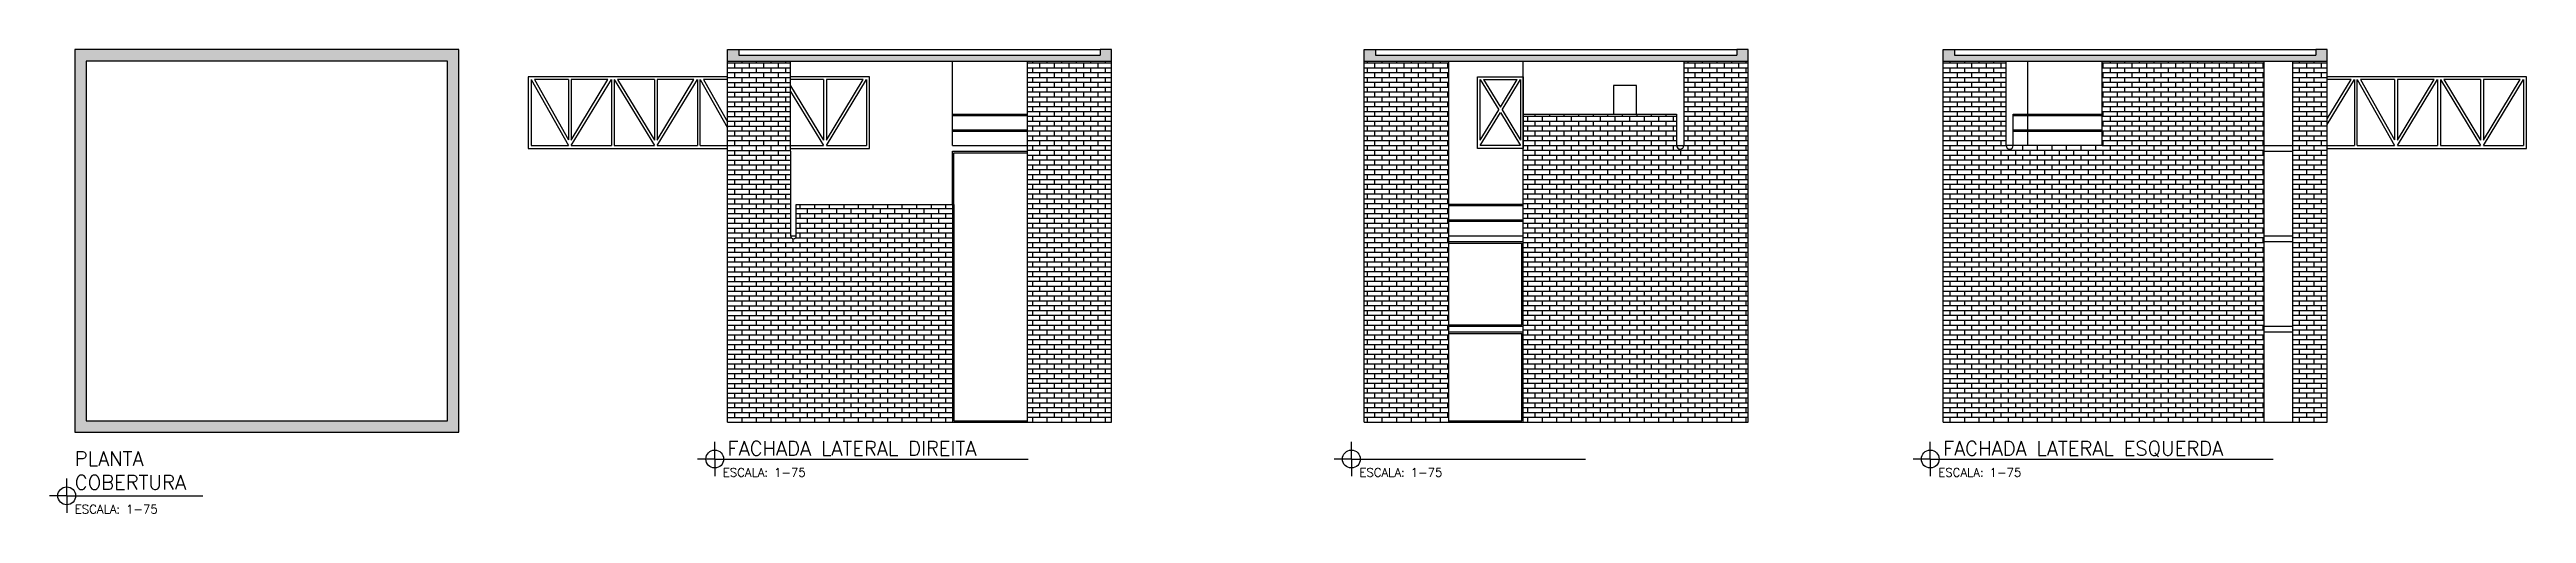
# Model space of a CAD drawing. Header units: millimetres. Extents: x 4 to 107, y -19 to 38.
# Drawn here: x 4.1 to 90.5, y 22 to 38.2 of the extents above; entities that cross this region are included whole.
import ezdxf

# ---------------------------------------------------------------- set-up
doc = ezdxf.new("R2010")
doc.units = ezdxf.units.MM
for name, color, linetype in [('ALVENARIA', 4, 'Continuous'), ('CAIXILHOS', 1, 'Continuous'), ('CORTE', 4, 'Continuous'), ('HACHURA', 253, 'Continuous'), ('TEXTOS', 2, 'Continuous')]:
    doc.layers.add(name, color=color, linetype=linetype)
doc.styles.add('Simples padrao', font='simplex.shx', dxfattribs={"height": 0.025})

msp = doc.modelspace()

# ---------------------------------------------------------------- texts
at = {"layer": 'TEXTOS', "attachment_point": 1, "style": 'Simples padrao'}
for s, width, heights, insert, char_height in [('PLANTA\\PCOBERTURA', 4.94727, [0], (4.938, 24.213), 0.5), ('FACHADA LATERAL DIREITA', 10.60064, [0.5], (27.708, 24.566), 0.5), ('FACHADA LATERAL ESQUERDA', 12.38163, [0.5], (70.11, 24.566), 0.5), ('ESCALA: 1-75', 5.45919, [0], (27.543, 23.629), 0.3), ('ESCALA: 1-75', 5.45919, [0], (49.752, 23.629), 0.3), ('ESCALA: 1-75', 5.45919, [0], (69.945, 23.629), 0.3), ('ESCALA: 1-75', 5.45919, [0], (4.938, 22.347), 0.3)]:
    msp.add_mtext_dynamic_manual_height_columns(s, width=width, gutter_width=0.125, heights=heights, dxfattribs=dict(at, insert=insert, char_height=char_height))

# ---------------------------------------------------------------- hatches: boundary and pattern name
at = {"layer": 'HACHURA', "ltscale": 0.025}
h = msp.add_hatch(color=256, dxfattribs=at)
h.dxf.hatch_style = 1
h.paths.add_polyline_path([(18.338, 38.23), (4.938, 38.23), (4.938, 24.88), (18.338, 24.88)])
h.paths.add_polyline_path([(17.938, 37.83), (17.938, 25.28), (5.338, 25.28), (5.338, 37.83)], flags=16)
h = msp.add_hatch(color=256, dxfattribs=at)
h.dxf.hatch_style = 1
h.paths.add_polyline_path([(41.108, 38.23), (40.708, 38.23), (40.708, 38.03), (28.108, 38.03), (28.108, 38.23), (27.708, 38.23), (27.708, 37.83), (41.108, 37.83)])
h = msp.add_hatch(color=256, dxfattribs=at)
h.dxf.hatch_style = 1
h.paths.add_polyline_path([(63.317, 38.23), (62.917, 38.23), (62.917, 38.03), (50.317, 38.03), (50.317, 38.23), (49.917, 38.23), (49.917, 37.83), (63.317, 37.83)])
h = msp.add_hatch(color=256, dxfattribs=at)
h.dxf.hatch_style = 1
h.paths.add_polyline_path([(83.51, 38.23), (83.11, 38.23), (83.11, 38.03), (70.51, 38.03), (70.51, 38.23), (70.11, 38.23), (70.11, 37.83), (83.51, 37.83)])
h = msp.add_hatch(dxfattribs=at)
h.set_pattern_fill('AR-BRSTD', color=256, scale=0.0025)
h.set_pattern_definition([(0, (27.70756, 25.23042), (0, 0.1693545), []), (90, (27.70756, 25.23042), (-0.254, 0.1693545), [0.1693545, -0.1693545])])
h.paths.add_polyline_path([(35.558, 32.83), (30.108, 32.83), (30.108, 31.73, -1), (29.908, 31.73), (29.908, 34.68), (29.908, 37.83), (27.708, 37.83), (27.708, 34.78), (27.708, 25.23), (35.558, 25.23)])
h = msp.add_hatch(dxfattribs=at)
h.set_pattern_fill('AR-BRSTD', color=256, scale=0.0025)
h.paths.add_polyline_path([(41.108, 37.83), (38.158, 37.83), (38.158, 25.23), (41.108, 25.23)])
h = msp.add_hatch(dxfattribs=at)
h.set_pattern_fill('AR-BRSTD', color=256, scale=0.0025)
h.paths.add_polyline_path([(52.867, 37.83), (49.917, 37.83), (49.917, 25.23), (52.867, 25.23)])
h.paths.add_polyline_path([(63.317, 37.83), (61.067, 37.83), (61.067, 34.88, -1), (60.817, 34.88), (60.817, 35.98), (55.467, 35.98), (55.467, 34.88), (55.467, 31.53), (55.467, 28.38), (55.467, 25.23), (63.317, 25.23)])
h = msp.add_hatch(dxfattribs=at)
h.set_pattern_fill('AR-BRSTD', color=256, scale=0.0025)
h.paths.add_polyline_path([(81.31, 37.83), (75.66, 37.83), (75.66, 34.88), (72.56, 34.88, -1), (72.31, 34.88), (72.31, 37.83), (70.11, 37.83), (70.11, 25.23), (81.31, 25.23)])
h.paths.add_polyline_path([(83.51, 37.83), (82.31, 37.83), (82.31, 25.23), (83.51, 25.23)])

# ---------------------------------------------------------------- linework, layer by layer
at = {"layer": 'ALVENARIA', "ltscale": 0.025}
for p, q in [((18.338, 38.23), (4.938, 38.23)), ((4.938, 38.23), (4.938, 24.88)), ((18.338, 24.88), (18.338, 38.23)), ((27.708, 37.83), (27.708, 38.23)), ((27.708, 38.23), (28.108, 38.23)), ((28.108, 38.23), (28.108, 38.03)), ((28.108, 38.03), (40.708, 38.03)), ((41.108, 38.23), (40.708, 38.23)), ((40.708, 38.23), (40.708, 38.03)), ((41.108, 37.83), (41.108, 38.23)), ((49.917, 37.83), (49.917, 38.23)), ((49.917, 38.23), (50.317, 38.23)), ((50.317, 38.23), (50.317, 38.03)), ((50.317, 38.03), (62.917, 38.03)), ((63.317, 38.23), (62.917, 38.23)), ((62.917, 38.23), (62.917, 38.03)), ((63.317, 37.83), (63.317, 38.23)), ((70.11, 37.83), (70.11, 38.23)), ((70.11, 38.23), (70.51, 38.23)), ((70.51, 38.23), (70.51, 38.03)), ((70.51, 38.03), (83.11, 38.03)), ((83.51, 38.23), (83.11, 38.23)), ((83.11, 38.23), (83.11, 38.03)), ((83.51, 37.83), (83.51, 38.23)), ((17.938, 37.83), (5.338, 37.83)), ((5.338, 37.83), (5.338, 25.28)), ((17.938, 25.28), (17.938, 37.83)), ((27.708, 25.23), (27.708, 37.83)), ((27.708, 37.83), (41.108, 37.83)), ((29.908, 34.68), (29.908, 37.83)), ((35.558, 34.88), (35.558, 37.83)), ((38.158, 37.83), (38.158, 25.23)), ((41.108, 25.23), (41.108, 37.83)), ((49.917, 25.23), (49.917, 37.83)), ((49.917, 37.83), (63.317, 37.83)), ((52.867, 25.23), (52.867, 37.83)), ((55.467, 31.53), (55.467, 37.83)), ((61.067, 37.83), (61.067, 34.88)), ((63.317, 25.23), (63.317, 37.83)), ((70.11, 25.23), (70.11, 37.83)), ((70.11, 37.83), (83.51, 37.83)), ((72.31, 34.88), (72.31, 37.83)), ((75.66, 34.88), (75.66, 37.83)), ((81.31, 25.23), (81.31, 37.83)), ((82.31, 25.23), (82.31, 37.83)), ((83.51, 25.23), (83.51, 37.83)), ((55.467, 35.98), (60.817, 35.98)), ((60.817, 35.98), (60.817, 34.88)), ((72.56, 34.88), (72.56, 35.98)), ((29.908, 34.68), (29.908, 31.73)), ((35.558, 34.88), (38.158, 34.88)), ((35.558, 34.68), (38.158, 34.68)), ((35.558, 32.83), (35.558, 34.68)), ((60.817, 34.88), (61.067, 34.88)), ((72.56, 34.88), (72.31, 34.88)), ((75.66, 34.88), (72.56, 34.88)), ((30.108, 31.73), (30.108, 32.83)), ((30.108, 32.83), (35.558, 32.83)), ((35.558, 32.83), (35.558, 25.23)), ((29.908, 31.73), (30.108, 31.73)), ((52.867, 31.73), (55.467, 31.73)), ((52.867, 31.53), (55.467, 31.53)), ((55.467, 28.38), (55.467, 31.53)), ((52.867, 28.58), (55.467, 28.58)), ((52.867, 28.38), (55.467, 28.38)), ((55.467, 25.23), (55.467, 28.38)), ((5.338, 25.28), (17.938, 25.28)), ((27.708, 25.23), (41.108, 25.23)), ((49.917, 25.23), (63.317, 25.23)), ((70.11, 25.23), (83.51, 25.23)), ((4.938, 24.88), (18.338, 24.88))]:
    msp.add_line(p, q, dxfattribs=at)
at = {"layer": 'ALVENARIA', "color": 1, "ltscale": 0.025}
for p, q in [((28.108, 38.23), (40.708, 38.23)), ((50.317, 38.23), (62.917, 38.23)), ((70.51, 38.23), (83.11, 38.23)), ((73.06, 37.83), (73.06, 34.88))]:
    msp.add_line(p, q, dxfattribs=at)
at = {"layer": 'ALVENARIA', "ltscale": 0.025}
for centre, radius in [((60.942, 34.88), 0.125), ((72.435, 34.88), 0.125), ((30.008, 31.73), 0.1)]:
    msp.add_arc(centre, radius, 180, 0, dxfattribs=at)
at = {"layer": 'CAIXILHOS', "color": 3, "ltscale": 0.025}
for p, q in [((26.658, 37.28), (20.755, 37.28)), ((20.755, 37.28), (20.755, 34.78)), ((20.855, 37.18), (22.155, 34.88)), ((20.855, 37.18), (20.855, 34.88)), ((22.155, 37.18), (20.97, 37.18)), ((20.97, 37.18), (22.155, 35.084)), ((22.155, 37.18), (22.155, 35.084)), ((23.538, 37.18), (22.255, 37.18)), ((22.255, 37.18), (22.255, 35.073)), ((22.255, 34.88), (23.655, 37.18)), ((22.255, 35.073), (23.538, 37.18)), ((23.655, 37.18), (23.655, 34.88)), ((23.755, 37.18), (23.755, 34.88)), ((23.755, 37.18), (25.155, 34.88)), ((25.155, 37.18), (23.872, 37.18)), ((23.872, 37.18), (25.155, 35.073)), ((25.155, 37.18), (25.155, 35.073)), ((25.255, 37.18), (25.255, 35.073)), ((26.538, 37.18), (25.255, 37.18)), ((25.255, 34.88), (26.655, 37.18)), ((25.255, 35.073), (26.538, 37.18)), ((26.655, 37.18), (26.655, 34.88)), ((27.708, 37.28), (26.658, 37.28)), ((26.758, 37.18), (27.708, 35.5)), ((26.758, 34.88), (26.758, 37.18)), ((27.708, 37.18), (26.872, 37.18)), ((26.872, 37.18), (27.708, 35.703)), ((32.658, 37.28), (29.908, 37.28)), ((31.058, 37.18), (29.908, 37.18)), ((31.058, 37.18), (31.058, 35.073)), ((31.158, 37.18), (31.158, 35.073)), ((32.44, 37.18), (31.158, 37.18)), ((31.158, 34.88), (32.558, 37.18)), ((31.158, 35.073), (32.44, 37.18)), ((32.558, 37.18), (32.558, 34.88)), ((32.658, 34.78), (32.658, 37.28)), ((53.867, 34.78), (53.867, 37.28)), ((53.867, 37.28), (55.467, 37.28)), ((53.967, 35.073), (53.967, 37.18)), ((53.967, 37.18), (54.609, 36.127)), ((54.084, 37.18), (55.25, 37.18)), ((54.084, 37.18), (54.667, 36.223)), ((54.667, 36.223), (55.25, 37.18)), ((54.726, 36.127), (55.367, 37.18)), ((55.367, 37.18), (55.367, 35.073)), ((55.467, 37.28), (55.467, 34.78)), ((29.908, 36.962), (31.058, 35.073)), ((29.908, 36.77), (31.058, 34.88)), ((53.967, 35.073), (54.609, 36.127)), ((53.967, 34.88), (54.667, 36.03)), ((54.667, 36.03), (55.367, 34.88)), ((54.726, 36.127), (55.367, 35.073)), ((20.755, 34.78), (26.658, 34.78)), ((20.855, 34.88), (22.155, 34.88)), ((22.255, 34.88), (23.655, 34.88)), ((22.255, 34.88), (23.655, 34.88)), ((23.755, 34.88), (25.155, 34.88)), ((25.255, 34.88), (26.655, 34.88)), ((26.658, 34.78), (27.708, 34.78)), ((26.758, 34.88), (27.708, 34.88)), ((29.908, 34.88), (31.058, 34.88)), ((29.908, 34.88), (31.058, 34.88)), ((29.908, 34.78), (32.658, 34.78)), ((31.158, 34.88), (32.558, 34.88)), ((31.158, 34.88), (32.558, 34.88)), ((55.467, 34.78), (53.867, 34.78)), ((55.367, 34.88), (53.967, 34.88))]:
    msp.add_line(p, q, dxfattribs=at)
at = {"layer": 'CAIXILHOS', "color": 2, "ltscale": 0.025}
for p, q in [((59.417, 36.98), (58.617, 36.98)), ((58.617, 36.98), (58.617, 35.98)), ((59.417, 35.98), (59.417, 36.98))]:
    msp.add_line(p, q, dxfattribs=at)
at = {"layer": 'CAIXILHOS', "ltscale": 0.025}
for p, q in [((35.558, 35.98), (38.158, 35.98)), ((35.558, 35.93), (38.158, 35.93)), ((35.558, 35.43), (38.158, 35.43)), ((72.56, 35.98), (75.66, 35.98)), ((72.56, 35.93), (75.66, 35.93)), ((72.56, 35.43), (75.66, 35.43)), ((35.558, 35.38), (38.158, 35.38)), ((35.608, 34.63), (38.158, 34.63)), ((35.608, 32.83), (35.608, 34.63)), ((72.56, 35.38), (75.66, 35.38)), ((81.31, 34.88), (82.31, 34.88)), ((81.31, 34.68), (82.31, 34.68)), ((35.608, 32.83), (35.608, 25.28)), ((55.467, 32.83), (52.867, 32.83)), ((55.467, 32.78), (52.867, 32.78)), ((55.467, 32.28), (52.867, 32.28)), ((55.467, 32.23), (52.867, 32.23)), ((52.867, 31.48), (55.417, 31.48)), ((55.417, 28.63), (55.417, 31.48)), ((81.31, 31.73), (82.31, 31.73)), ((81.31, 31.53), (82.31, 31.53)), ((52.867, 28.63), (55.417, 28.63)), ((81.31, 28.58), (82.31, 28.58)), ((52.867, 28.33), (55.417, 28.33)), ((55.417, 25.28), (55.417, 28.33)), ((81.31, 28.38), (82.31, 28.38)), ((35.608, 25.28), (38.158, 25.28)), ((52.867, 25.28), (55.417, 25.28))]:
    msp.add_line(p, q, dxfattribs=at)
at = {"layer": 'CORTE', "color": 3, "ltscale": 0.025}
for p, q in [((84.462, 37.28), (83.51, 37.28)), ((84.343, 37.18), (83.51, 37.18)), ((83.51, 35.62), (84.46, 37.18)), ((83.51, 35.812), (84.343, 37.18)), ((84.46, 37.18), (84.46, 34.88)), ((90.462, 37.28), (84.462, 37.28)), ((84.562, 37.18), (85.862, 34.88)), ((84.562, 34.88), (84.562, 37.18)), ((85.862, 37.18), (84.677, 37.18)), ((84.677, 37.18), (85.862, 35.084)), ((85.862, 37.18), (85.862, 35.084)), ((87.245, 37.18), (85.962, 37.18)), ((85.962, 37.18), (85.962, 35.073)), ((85.962, 34.88), (87.362, 37.18)), ((85.962, 35.073), (87.245, 37.18)), ((87.362, 37.18), (87.362, 34.88)), ((87.462, 37.18), (87.462, 34.88)), ((87.462, 37.18), (88.862, 34.88)), ((88.862, 37.18), (87.579, 37.18)), ((87.579, 37.18), (88.862, 35.073)), ((88.862, 37.18), (88.862, 35.073)), ((88.962, 37.18), (88.962, 35.073)), ((90.245, 37.18), (88.962, 37.18)), ((88.962, 34.88), (90.362, 37.18)), ((88.962, 35.073), (90.245, 37.18)), ((90.362, 37.18), (90.362, 34.88)), ((90.462, 34.78), (90.462, 37.28)), ((83.51, 34.88), (84.46, 34.88)), ((83.51, 34.78), (84.462, 34.78)), ((84.462, 34.78), (90.462, 34.78)), ((84.562, 34.88), (85.862, 34.88)), ((85.962, 34.88), (87.362, 34.88)), ((87.462, 34.88), (88.862, 34.88)), ((88.962, 34.88), (90.362, 34.88))]:
    msp.add_line(p, q, dxfattribs=at)
at = {"layer": 'TEXTOS'}
for p, q in [((27.262, 23.946), (27.262, 24.546)), ((49.471, 23.946), (49.471, 24.546)), ((69.664, 23.946), (69.664, 24.546)), ((27.262, 23.946), (26.662, 23.946)), ((27.262, 23.946), (27.262, 23.346)), ((27.262, 23.946), (38.193, 23.946)), ((49.471, 23.946), (48.871, 23.946)), ((49.471, 23.946), (49.471, 23.346)), ((49.471, 23.946), (57.634, 23.946)), ((69.664, 23.946), (69.064, 23.946)), ((69.664, 23.946), (69.664, 23.346)), ((69.664, 23.946), (81.627, 23.946)), ((4.657, 22.664), (4.057, 22.664)), ((4.657, 22.664), (4.657, 23.264)), ((4.657, 22.664), (4.657, 22.064)), ((4.657, 22.664), (9.4, 22.664))]:
    msp.add_line(p, q, dxfattribs=at)
for centre in [(27.262, 23.946), (49.471, 23.946), (69.664, 23.946), (4.657, 22.664)]:
    msp.add_circle(centre, 0.311, dxfattribs=at)

msp.set_redraw_order([(e.dxf.handle, doc.entitydb.next_handle()) for e in msp.query("TEXT MTEXT ATTDEF DIMENSION ARC_DIMENSION")])  # texts and dimensions are drawn at this point

doc.saveas('drawing.dxf')
